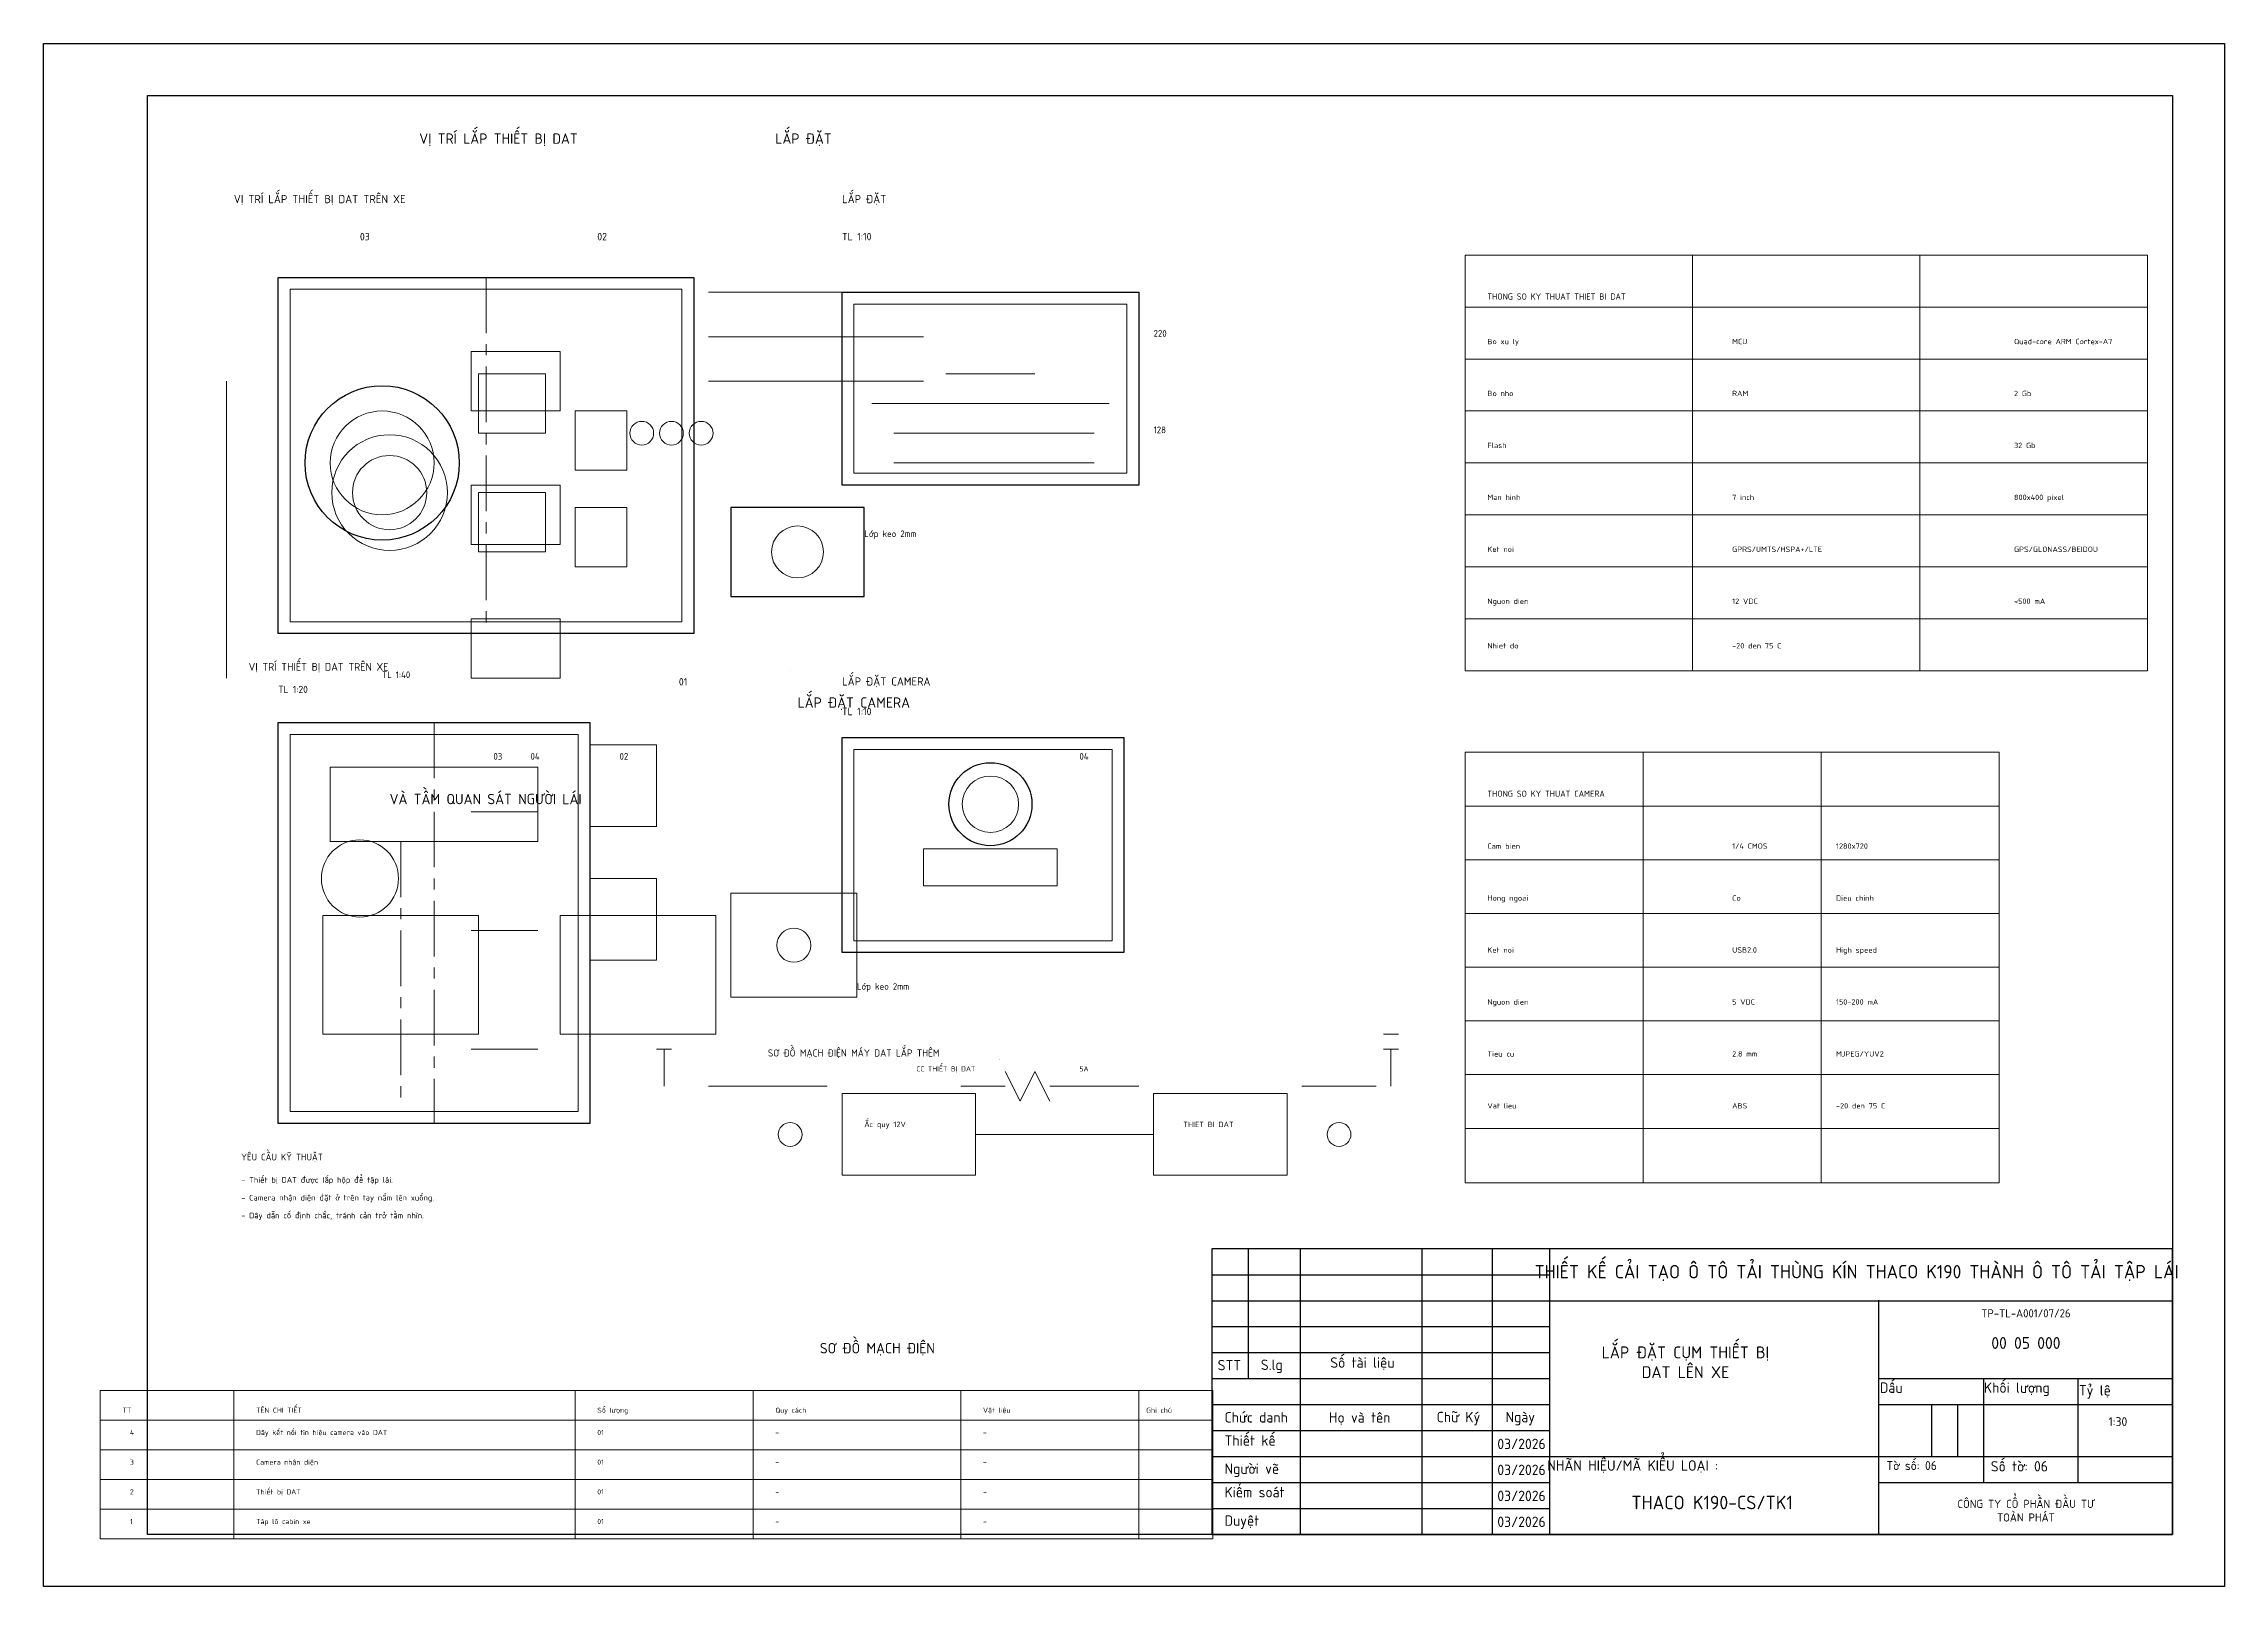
# Model space of a CAD drawing. Header units: inches. Extents: x -165182 to -150482, y -216185 to -150225.
# Drawn here: x -165182 to -150482, y -160620 to -150225 of the extents above; entities that cross this region are included whole.
import ezdxf
from ezdxf.enums import TextEntityAlignment as Align

# ---------------------------------------------------------------- set-up
doc = ezdxf.new("R2010")
doc.units = ezdxf.units.IN
doc.header["$LTSCALE"] = 100
doc.header["$MEASUREMENT"] = 0
doc.linetypes.add('CENTER', pattern=[2, 1.25, -0.25, 0.25, -0.25])
for name, color, linetype, lineweight in [('Duong manh', 4, 'Continuous', 9), ('NET CHIINH 1', 7, 'Continuous', 25), ('NET TRUC', 220, 'CENTER', 9), ('TEXT', 1, 'Continuous', 15)]:
    doc.layers.add(name, color=color, linetype=linetype, lineweight=lineweight)
doc.layers.add('Tpl_Bound', color=1, linetype='Continuous', plot=False)
doc.styles.add('dim text 3-5', font='', dxfattribs={"height": 3.5})
doc.styles.add('text 1-2', font='', dxfattribs={"height": 2})
doc.styles.get('dim text 3-5').set_extended_font_data('TCVN 7284')
doc.styles.get('text 1-2').set_extended_font_data('TCVN 7284')

# ---------------------------------------------------------------- blocks, each defined once
blk = doc.blocks.new('khung_t_chuan_11_p6')
at = {"layer": 'NET CHIINH 1'}
for p, q in [((-150832, -202185), (-157307, -202185)), ((-157307, -202185), (-157307, -204110)), ((-157062, -202185), (-157062, -203060)), ((-156712, -202185), (-156712, -204110)), ((-155892, -202185), (-155892, -204110)), ((-155417, -202185), (-155417, -204110)), ((-155032, -202185), (-155032, -204110)), ((-150832, -204110), (-150832, -202185)), ((-157307, -202360), (-155032, -202360)), ((-157307, -202535), (-155032, -202535)), ((-155032, -202535), (-150832, -202535)), ((-152813, -202532), (-152813, -204110)), ((-157307, -202710), (-155032, -202710)), ((-157307, -202885), (-155032, -202885)), ((-157307, -203060), (-155032, -203060)), ((-152813, -203060), (-150832, -203060)), ((-152106, -203060), (-152106, -203760)), ((-151469, -203060), (-151469, -203760)), ((-157307, -203235), (-155032, -203235)), ((-152813, -203235), (-150832, -203235)), ((-152456, -203235), (-152456, -203585)), ((-152281, -203235), (-152281, -203585)), ((-157307, -203410), (-155032, -203410)), ((-157307, -203585), (-155032, -203585)), ((-155032, -203585), (-150832, -203585)), ((-157307, -203760), (-155032, -203760)), ((-152813, -203760), (-150832, -203760)), ((-157307, -203935), (-155032, -203935)), ((-157307, -204110), (-150832, -204110))]:
    blk.add_line(p, q, dxfattribs=at)
blk.add_lwpolyline([(-164482, -204110), (-164482, -194415), (-150832, -194415), (-150832, -204110)], close=True, dxfattribs=at)
at = {"layer": 'Tpl_Bound', "color": 0}
blk.add_lwpolyline([(-165182, -204460), (-165182, -194065), (-150482, -194065), (-150482, -204460)], close=True, dxfattribs=at)
at = {"layer": 'NET CHIINH 1', "style": 'text 1-2'}
for s, width, heights, insert, char_height, attachment_point in [('{\\fTCVN 7284|b1|i0|c0|p34;THIẾT KẾ CẢI TẠO Ô TÔ TẢI THÙNG KÍN THACO K190 THÀNH Ô TÔ TẢI TẬP LÁI}', 4183.35, [0], (-152961, -202349), 90, 5), ('STT', 77.21, [0], (-157268, -202934), 70, 1), ('S.lg', 478.47, [0], (-156977, -202932), 70, 1), ('Số tài liệu', 636.91, [0], (-156509, -202917), 70, 1), ('\\pi8.10076;Dấu', 707, [0], (-152813, -203086), 70, 1), ('\\pi3;Khối lượng', 637, [0], (-152106, -203086), 70, 1), ('\\pi6.15306;Tỷ lệ', 637.21, [0], (-151469, -203104), 70, 1), ('Chức danh', 478.47, [0], (-157222, -203286), 70, 1), ('Họ và tên', 478.47, [0], (-156518, -203287), 70, 1), ('Chữ Ký', 428.37, [0], (-155792, -203284), 70, 1), ('Ngày', 77.21, [0], (-155328, -203284), 70, 1), ('Thiết kế', 478.47, [0], (-157222, -203442), 70, 1), ('03/2026', 104.26, [0], (-155383, -203465), 70, 1), ('{\\fTCVN 7284|b1|i0|c0|p34;NHÃN HIỆU/MÃ KIỂU LOẠI :}', 1187.84, [0], (-154470, -203653), 70, 5), ('\\pxi7.97143E-005;Số tờ: {\\fTCVN 7284|b1|i0|c0|p34;06}', 637, [0], (-152057, -203616), 70, 1), ('Người vẽ', 478.47, [0], (-157222, -203632), 70, 1), ('03/2026', 104.26, [0], (-155383, -203640), 70, 1), ('Kiểm soát', 478.47, [0], (-157222, -203790), 70, 1), ('03/2026', 104.26, [0], (-155383, -203815), 70, 1), ('{\\fTCVN 7284|b1|i0|c0|p34;THACO K190-CS/TK1}', 2588.93, [39.8], (-153935, -203895), 91, 5), ('Duyệt', 478.47, [0], (-157222, -203982), 70, 1), ('03/2026', 104.26, [0], (-155383, -203990), 70, 1)]:
    blk.add_mtext_dynamic_manual_height_columns(s, width=width, gutter_width=350, heights=heights, dxfattribs=dict(at, insert=insert, char_height=char_height, attachment_point=attachment_point))

msp = doc.modelspace()

# ---------------------------------------------------------------- linework, layer by layer
at = {"layer": 'Duong manh', "ltscale": 3}
for p, q in [((-155600, -151650), (-151000, -151650)), ((-155600, -154450), (-155600, -151650)), ((-154067, -151650), (-154067, -154450)), ((-152534, -151650), (-152534, -154450)), ((-151000, -151650), (-151000, -154450)), ((-163520, -151880), (-160880, -151880)), ((-163520, -154120), (-163520, -151880)), ((-160880, -151880), (-160880, -154120)), ((-160700, -151900), (-159250, -151900)), ((-159720, -151980), (-157880, -151980)), ((-159720, -153120), (-159720, -151980)), ((-157880, -151980), (-157880, -153120)), ((-155600, -152000), (-151000, -152000)), ((-160700, -152200), (-159250, -152200)), ((-161700, -152300), (-162300, -152300)), ((-162300, -152300), (-162300, -152700)), ((-161700, -152700), (-161700, -152300)), ((-155600, -152350), (-151000, -152350)), ((-163950, -152500), (-163950, -154500)), ((-161800, -152450), (-162250, -152450)), ((-162250, -152450), (-162250, -152850)), ((-161800, -152850), (-161800, -152450)), ((-160700, -152500), (-159250, -152500)), ((-159100, -152450), (-158500, -152450)), ((-158500, -152450), (-159100, -152450)), ((-162300, -152700), (-161700, -152700)), ((-161250, -152700), (-161600, -152700)), ((-161600, -152700), (-161600, -153100)), ((-161250, -153100), (-161250, -152700)), ((-159600, -152650), (-158000, -152650)), ((-158000, -152650), (-159600, -152650)), ((-155600, -152700), (-151000, -152700)), ((-162250, -152850), (-161800, -152850)), ((-159450, -152850), (-158100, -152850)), ((-158100, -152850), (-159450, -152850)), ((-161600, -153100), (-161250, -153100)), ((-157880, -153120), (-159720, -153120)), ((-159450, -153050), (-158100, -153050)), ((-158100, -153050), (-159450, -153050)), ((-155600, -153050), (-151000, -153050)), ((-161700, -153200), (-162300, -153200)), ((-162300, -153200), (-162300, -153600)), ((-161800, -153250), (-162250, -153250)), ((-162250, -153250), (-162250, -153650)), ((-161800, -153650), (-161800, -153250)), ((-161700, -153600), (-161700, -153200)), ((-161250, -153350), (-161600, -153350)), ((-161600, -153350), (-161600, -153750)), ((-161250, -153750), (-161250, -153350)), ((-155600, -153400), (-151000, -153400)), ((-162300, -153600), (-161700, -153600)), ((-162250, -153650), (-161800, -153650)), ((-161600, -153750), (-161250, -153750)), ((-155600, -153750), (-151000, -153750)), ((-160880, -154120), (-163520, -154120)), ((-161700, -154100), (-162300, -154100)), ((-162300, -154100), (-162300, -154500)), ((-161700, -154500), (-161700, -154100)), ((-155600, -154100), (-151000, -154100)), ((-151000, -154450), (-155600, -154450)), ((-162300, -154500), (-161700, -154500)), ((-163520, -154880), (-161580, -154880)), ((-163520, -157420), (-163520, -154880)), ((-161580, -154880), (-161580, -157420)), ((-161050, -154950), (-161500, -154950)), ((-161500, -154950), (-161500, -155500)), ((-161050, -155500), (-161050, -154950)), ((-159720, -154980), (-157980, -154980)), ((-159720, -156270), (-159720, -154980)), ((-157980, -154980), (-157980, -156270)), ((-155600, -155000), (-152000, -155000)), ((-155600, -157900), (-155600, -155000)), ((-154400, -155000), (-154400, -157900)), ((-153200, -155000), (-153200, -157900)), ((-152000, -155000), (-152000, -157900)), ((-163250, -155100), (-161850, -155100)), ((-163250, -155600), (-163250, -155100)), ((-161850, -155100), (-161850, -155600)), ((-155600, -155362), (-152000, -155362)), ((-162300, -155400), (-161850, -155400)), ((-161850, -155400), (-162300, -155400)), ((-161500, -155500), (-161050, -155500)), ((-161850, -155600), (-163250, -155600)), ((-158350, -155650), (-159250, -155650)), ((-159250, -155650), (-159250, -155900)), ((-159250, -155900), (-159250, -155650)), ((-158350, -155900), (-158350, -155650)), ((-158350, -155900), (-158350, -155650)), ((-155600, -155724), (-152000, -155724)), ((-161050, -155850), (-161500, -155850)), ((-161500, -155850), (-161500, -156400)), ((-161050, -156400), (-161050, -155850)), ((-159700, -155950), (-160550, -155950)), ((-160550, -155950), (-160550, -156650)), ((-159700, -156650), (-159700, -155950)), ((-159250, -155900), (-158350, -155900)), ((-162250, -156100), (-163300, -156100)), ((-163300, -156100), (-163300, -156900)), ((-162250, -156900), (-162250, -156100)), ((-160650, -156100), (-161700, -156100)), ((-161700, -156100), (-161700, -156900)), ((-160650, -156900), (-160650, -156100)), ((-155600, -156086), (-152000, -156086)), ((-162300, -156200), (-161850, -156200)), ((-161850, -156200), (-162300, -156200)), ((-161500, -156400), (-161050, -156400)), ((-157980, -156270), (-159720, -156270)), ((-155600, -156448), (-152000, -156448)), ((-160550, -156650), (-159700, -156650)), ((-155600, -156810), (-152000, -156810)), ((-163300, -156900), (-162250, -156900)), ((-161700, -156900), (-160650, -156900)), ((-161050, -156900), (-160950, -156900)), ((-156150, -156900), (-156050, -156900)), ((-162300, -157000), (-161850, -157000)), ((-161850, -157000), (-162300, -157000)), ((-161050, -157000), (-160950, -157000)), ((-161000, -157250), (-161000, -157000)), ((-156150, -157000), (-156050, -157000)), ((-156100, -157250), (-156100, -157000)), ((-160700, -157250), (-159900, -157250)), ((-159000, -157250), (-158700, -157250)), ((-158700, -157150), (-158600, -157350)), ((-158600, -157350), (-158500, -157150)), ((-158500, -157150), (-158400, -157350)), ((-158400, -157250), (-157800, -157250)), ((-156700, -157250), (-156200, -157250)), ((-155600, -157172), (-152000, -157172)), ((-161580, -157420), (-163520, -157420)), ((-159800, -157300), (-158900, -157300)), ((-159800, -157850), (-159800, -157300)), ((-158900, -157300), (-158900, -157850)), ((-157700, -157300), (-156800, -157300)), ((-157700, -157850), (-157700, -157300)), ((-156800, -157300), (-156800, -157850)), ((-158900, -157575), (-157700, -157575)), ((-155600, -157534), (-152000, -157534)), ((-158900, -157850), (-159800, -157850)), ((-156800, -157850), (-157700, -157850)), ((-152000, -157900), (-155600, -157900)), ((-164800, -160300), (-164800, -159300)), ((-164800, -159300), (-157800, -159300)), ((-163900, -160300), (-163900, -159300)), ((-161600, -160300), (-161600, -159300)), ((-160400, -160300), (-160400, -159300)), ((-159000, -160300), (-159000, -159300)), ((-157800, -160300), (-157800, -159300)), ((-157800, -159300), (-157300, -159300)), ((-157300, -160300), (-157300, -159300)), ((-164800, -159500), (-157800, -159500)), ((-157800, -159500), (-157300, -159500)), ((-164800, -159700), (-157800, -159700)), ((-157800, -159700), (-157300, -159700)), ((-164800, -159900), (-157800, -159900)), ((-157800, -159900), (-157300, -159900)), ((-164800, -160100), (-157800, -160100)), ((-157800, -160100), (-157300, -160100)), ((-164800, -160300), (-157800, -160300)), ((-157800, -160300), (-157300, -160300))]:
    msp.add_line(p, q, dxfattribs=at)
for centre, radius in [((-162900, -153050), 350), ((-162850, -153250), 390), ((-161150, -152850), 80), ((-160950, -152850), 80), ((-160750, -152850), 80), ((-162850, -153250), 250), ((-160100, -153650), 175), ((-158800, -155350), 190), ((-163050, -155850), 260), ((-160125, -156300), 115), ((-160150, -157575), 80), ((-156450, -157575), 80)]:
    msp.add_circle(centre, radius, dxfattribs=at)
at = {"layer": 'NET CHIINH 1', "ltscale": 3}
for p, q in [((-163600, -151800), (-160800, -151800)), ((-163600, -154200), (-163600, -151800)), ((-160800, -151800), (-160800, -154200)), ((-159800, -151900), (-157800, -151900)), ((-159800, -153200), (-159800, -151900)), ((-157800, -151900), (-157800, -153200)), ((-157800, -153200), (-159800, -153200)), ((-159650, -153350), (-160550, -153350)), ((-160550, -153350), (-160550, -153950)), ((-159650, -153950), (-159650, -153350)), ((-160550, -153950), (-159650, -153950)), ((-160800, -154200), (-163600, -154200)), ((-163600, -154800), (-161500, -154800)), ((-163600, -157500), (-163600, -154800)), ((-161500, -154800), (-161500, -157500)), ((-159800, -154900), (-157900, -154900)), ((-159800, -156350), (-159800, -154900)), ((-157900, -154900), (-157900, -156350)), ((-157900, -156350), (-159800, -156350)), ((-161500, -157500), (-163600, -157500))]:
    msp.add_line(p, q, dxfattribs=at)
for centre, radius in [((-162900, -153050), 520), ((-158800, -155350), 280)]:
    msp.add_circle(centre, radius, dxfattribs=at)
at = {"layer": 'NET TRUC', "ltscale": 3}
for p, q in [((-162200, -151800), (-162200, -154200)), ((-162550, -154800), (-162550, -157500)), ((-162775, -155600), (-162775, -157350))]:
    msp.add_line(p, q, dxfattribs=at)

# ---------------------------------------------------------------- block references
at = {"layer": 'NET CHIINH 1', "ltscale": 3}
msp.add_blockref('khung_t_chuan_11_p6', (0, 43840), dxfattribs=at)

# ---------------------------------------------------------------- texts
at = {"layer": 'NET CHIINH 1', "ltscale": 3, "style": 'dim text 3-5'}
for s, insert, char_height, width, attachment_point in [('TP-TL-A001/07/26', (-151820, -158780), 55, 1900, 5), ('LẮP ĐẶT CỤM THIẾT BỊ\\PDAT LÊN XE', (-154115, -159110), 80, 2400, 5), ('00 05 000', (-151820, -158980), 80, 1700, 5), ('1:30', (-151200, -159510), 60, 500, 5), ('Tờ số: 06', (-152760, -159776), 60, 850, 1), ('CÔNG TY CỔ PHẦN ĐẦU TƯ\\PTOÀN PHÁT', (-151820, -160110), 55, 1600, 5)]:
    msp.add_mtext(s, dxfattribs=dict(at, insert=insert, char_height=char_height, width=width, attachment_point=attachment_point))
at = {"layer": 'TEXT', "ltscale": 3, "style": 'dim text 3-5'}
for p in [(-162950, -150574.9), (-160250, -150574.9), (-160150, -154450), (-160125, -156650), (-158740, -157070), (-158600, -157350), (-157250, -157300), (-159650, -157525)]:
    msp.add_text('0', height=3.5, rotation=55, dxfattribs=at).set_placement(p, align=Align.MIDDLE)
at = {"layer": 'TEXT', "ltscale": 3}
for s, height, style, p in [('VỊ TRÍ LẮP THIẾT BỊ DAT', 70, 'dim text 3-5', (-162650, -150900)), ('LẮP ĐẶT', 70, 'dim text 3-5', (-160250, -150900)), ('VỊ TRÍ LẮP THIẾT BỊ DAT TRÊN XE', 55, 'text 1-2', (-163900, -151300)), ('LẮP ĐẶT', 55, 'text 1-2', (-159800, -151300)), ('03', 50, 'text 1-2', (-163050, -151550)), ('02', 50, 'text 1-2', (-161450, -151550)), ('TL 1:10', 50, 'text 1-2', (-159800, -151550)), ('THONG SO KY THUAT THIET BI DAT', 42, 'text 1-2', (-155450, -151950)), ('220', 45, 'text 1-2', (-157700, -152200)), ('Bo xu ly', 36, 'text 1-2', (-155450, -152250)), ('MCU', 36, 'text 1-2', (-153800, -152250)), ('Quad-core ARM Cortex-A7', 36, 'text 1-2', (-151900, -152250)), ('Bo nho', 36, 'text 1-2', (-155450, -152600)), ('RAM', 36, 'text 1-2', (-153800, -152600)), ('2 Gb', 36, 'text 1-2', (-151900, -152600)), ('128', 45, 'text 1-2', (-157700, -152850)), ('Flash', 36, 'text 1-2', (-155450, -152950)), ('32 Gb', 36, 'text 1-2', (-151900, -152950)), ('Man hinh', 36, 'text 1-2', (-155450, -153300)), ('7 inch', 36, 'text 1-2', (-153800, -153300)), ('800x400 pixel', 36, 'text 1-2', (-151900, -153300)), ('Lớp keo 2mm', 45, 'text 1-2', (-159650, -153550)), ('Ket noi', 36, 'text 1-2', (-155450, -153650)), ('GPRS/UMTS/HSPA+/LTE', 36, 'text 1-2', (-153800, -153650)), ('GPS/GLONASS/BEIDOU', 36, 'text 1-2', (-151900, -153650)), ('Nguon dien', 36, 'text 1-2', (-155450, -154000)), ('12 VDC', 36, 'text 1-2', (-153800, -154000)), ('<500 mA', 36, 'text 1-2', (-151900, -154000)), ('Nhiet do', 36, 'text 1-2', (-155450, -154300)), ('-20 den 75 C', 36, 'text 1-2', (-153800, -154300)), ('VỊ TRÍ THIẾT BỊ DAT TRÊN XE', 52, 'text 1-2', (-163800, -154450)), ('TL 1:40', 45, 'text 1-2', (-162900, -154500)), ('LẮP ĐẶT CAMERA', 55, 'text 1-2', (-159800, -154550)), ('TL 1:20', 48, 'text 1-2', (-163600, -154600)), ('01', 50, 'text 1-2', (-160900, -154550)), ('LẮP ĐẶT CAMERA', 70, 'dim text 3-5', (-160100, -154700)), ('TL 1:10', 50, 'text 1-2', (-159800, -154750)), ('03', 45, 'text 1-2', (-162150, -155050)), ('04', 45, 'text 1-2', (-161900, -155050)), ('02', 45, 'text 1-2', (-161300, -155050)), ('04', 45, 'text 1-2', (-158200, -155050)), ('VÀ TẦM QUAN SÁT NGƯỜI LÁI', 70, 'dim text 3-5', (-162850, -155350)), ('THONG SO KY THUAT CAMERA', 42, 'text 1-2', (-155450, -155300)), ('Cam bien', 36, 'text 1-2', (-155450, -155650)), ('1/4 CMOS', 36, 'text 1-2', (-153800, -155650)), ('1280x720', 36, 'text 1-2', (-153100, -155650)), ('Hong ngoai', 36, 'text 1-2', (-155450, -156000)), ('Co', 36, 'text 1-2', (-153800, -156000)), ('Dieu chinh', 36, 'text 1-2', (-153100, -156000)), ('Ket noi', 36, 'text 1-2', (-155450, -156350)), ('USB2.0', 36, 'text 1-2', (-153800, -156350)), ('High speed', 36, 'text 1-2', (-153100, -156350)), ('Lớp keo 2mm', 45, 'text 1-2', (-159700, -156600)), ('Nguon dien', 36, 'text 1-2', (-155450, -156700)), ('5 VDC', 36, 'text 1-2', (-153800, -156700)), ('150-200 mA', 36, 'text 1-2', (-153100, -156700)), ('SƠ ĐỒ MẠCH ĐIỆN MÁY DAT LẮP THÊM', 48, 'text 1-2', (-160300, -157050)), ('CC THIẾT BỊ DAT', 34, 'text 1-2', (-159300, -157150)), ('5A', 34, 'text 1-2', (-158200, -157150)), ('Tieu cu', 36, 'text 1-2', (-155450, -157050)), ('2.8 mm', 36, 'text 1-2', (-153800, -157050)), ('MJPEG/YUV2', 36, 'text 1-2', (-153100, -157050)), ('Vat lieu', 36, 'text 1-2', (-155450, -157400)), ('ABS', 36, 'text 1-2', (-153800, -157400)), ('-20 den 75 C', 36, 'text 1-2', (-153100, -157400)), ('Ắc quy 12V', 36, 'text 1-2', (-159650, -157525)), ('THIET BI DAT', 36, 'text 1-2', (-157500, -157525)), ('YÊU CẦU KỸ THUẬT', 45, 'text 1-2', (-163850, -157750)), ('- Thiết bị DAT được lắp hộp để tập lái.', 38, 'text 1-2', (-163850, -157900)), ('- Camera nhận diện đặt ở trên tay nắm lên xuống.', 38, 'text 1-2', (-163850, -158020)), ('- Dây dẫn cố định chắc, tránh cản trở tầm nhìn.', 38, 'text 1-2', (-163850, -158140)), ('SƠ ĐỒ MẠCH ĐIỆN', 70, 'dim text 3-5', (-159950, -159050)), ('TT', 34, 'dim text 3-5', (-164650, -159450)), ('TÊN CHI TIẾT', 34, 'dim text 3-5', (-163750, -159450)), ('Số lượng', 34, 'dim text 3-5', (-161450, -159450)), ('Quy cách', 34, 'dim text 3-5', (-160250, -159450)), ('Vật liệu', 34, 'dim text 3-5', (-158850, -159450)), ('Ghi chú', 34, 'dim text 3-5', (-157750, -159450)), ('4', 34, 'dim text 3-5', (-164600, -159600)), ('Dây kết nối tín hiệu camera vào DAT', 34, 'dim text 3-5', (-163750, -159600)), ('01', 34, 'dim text 3-5', (-161450, -159600)), ('-', 34, 'dim text 3-5', (-160250, -159600)), ('-', 34, 'dim text 3-5', (-158850, -159600)), ('3', 34, 'dim text 3-5', (-164600, -159800)), ('Camera nhận diện', 34, 'dim text 3-5', (-163750, -159800)), ('01', 34, 'dim text 3-5', (-161450, -159800)), ('-', 34, 'dim text 3-5', (-160250, -159800)), ('-', 34, 'dim text 3-5', (-158850, -159800)), ('2', 34, 'dim text 3-5', (-164600, -160000)), ('Thiết bị DAT', 34, 'dim text 3-5', (-163750, -160000)), ('01', 34, 'dim text 3-5', (-161450, -160000)), ('-', 34, 'dim text 3-5', (-160250, -160000)), ('-', 34, 'dim text 3-5', (-158850, -160000)), ('1', 34, 'dim text 3-5', (-164600, -160200)), ('Táp lô cabin xe', 34, 'dim text 3-5', (-163750, -160200)), ('01', 34, 'dim text 3-5', (-161450, -160200)), ('-', 34, 'dim text 3-5', (-160250, -160200)), ('-', 34, 'dim text 3-5', (-158850, -160200))]:
    msp.add_text(s, height=height, dxfattribs=dict(at, style=style)).set_placement(p)

doc.saveas('drawing.dxf')
